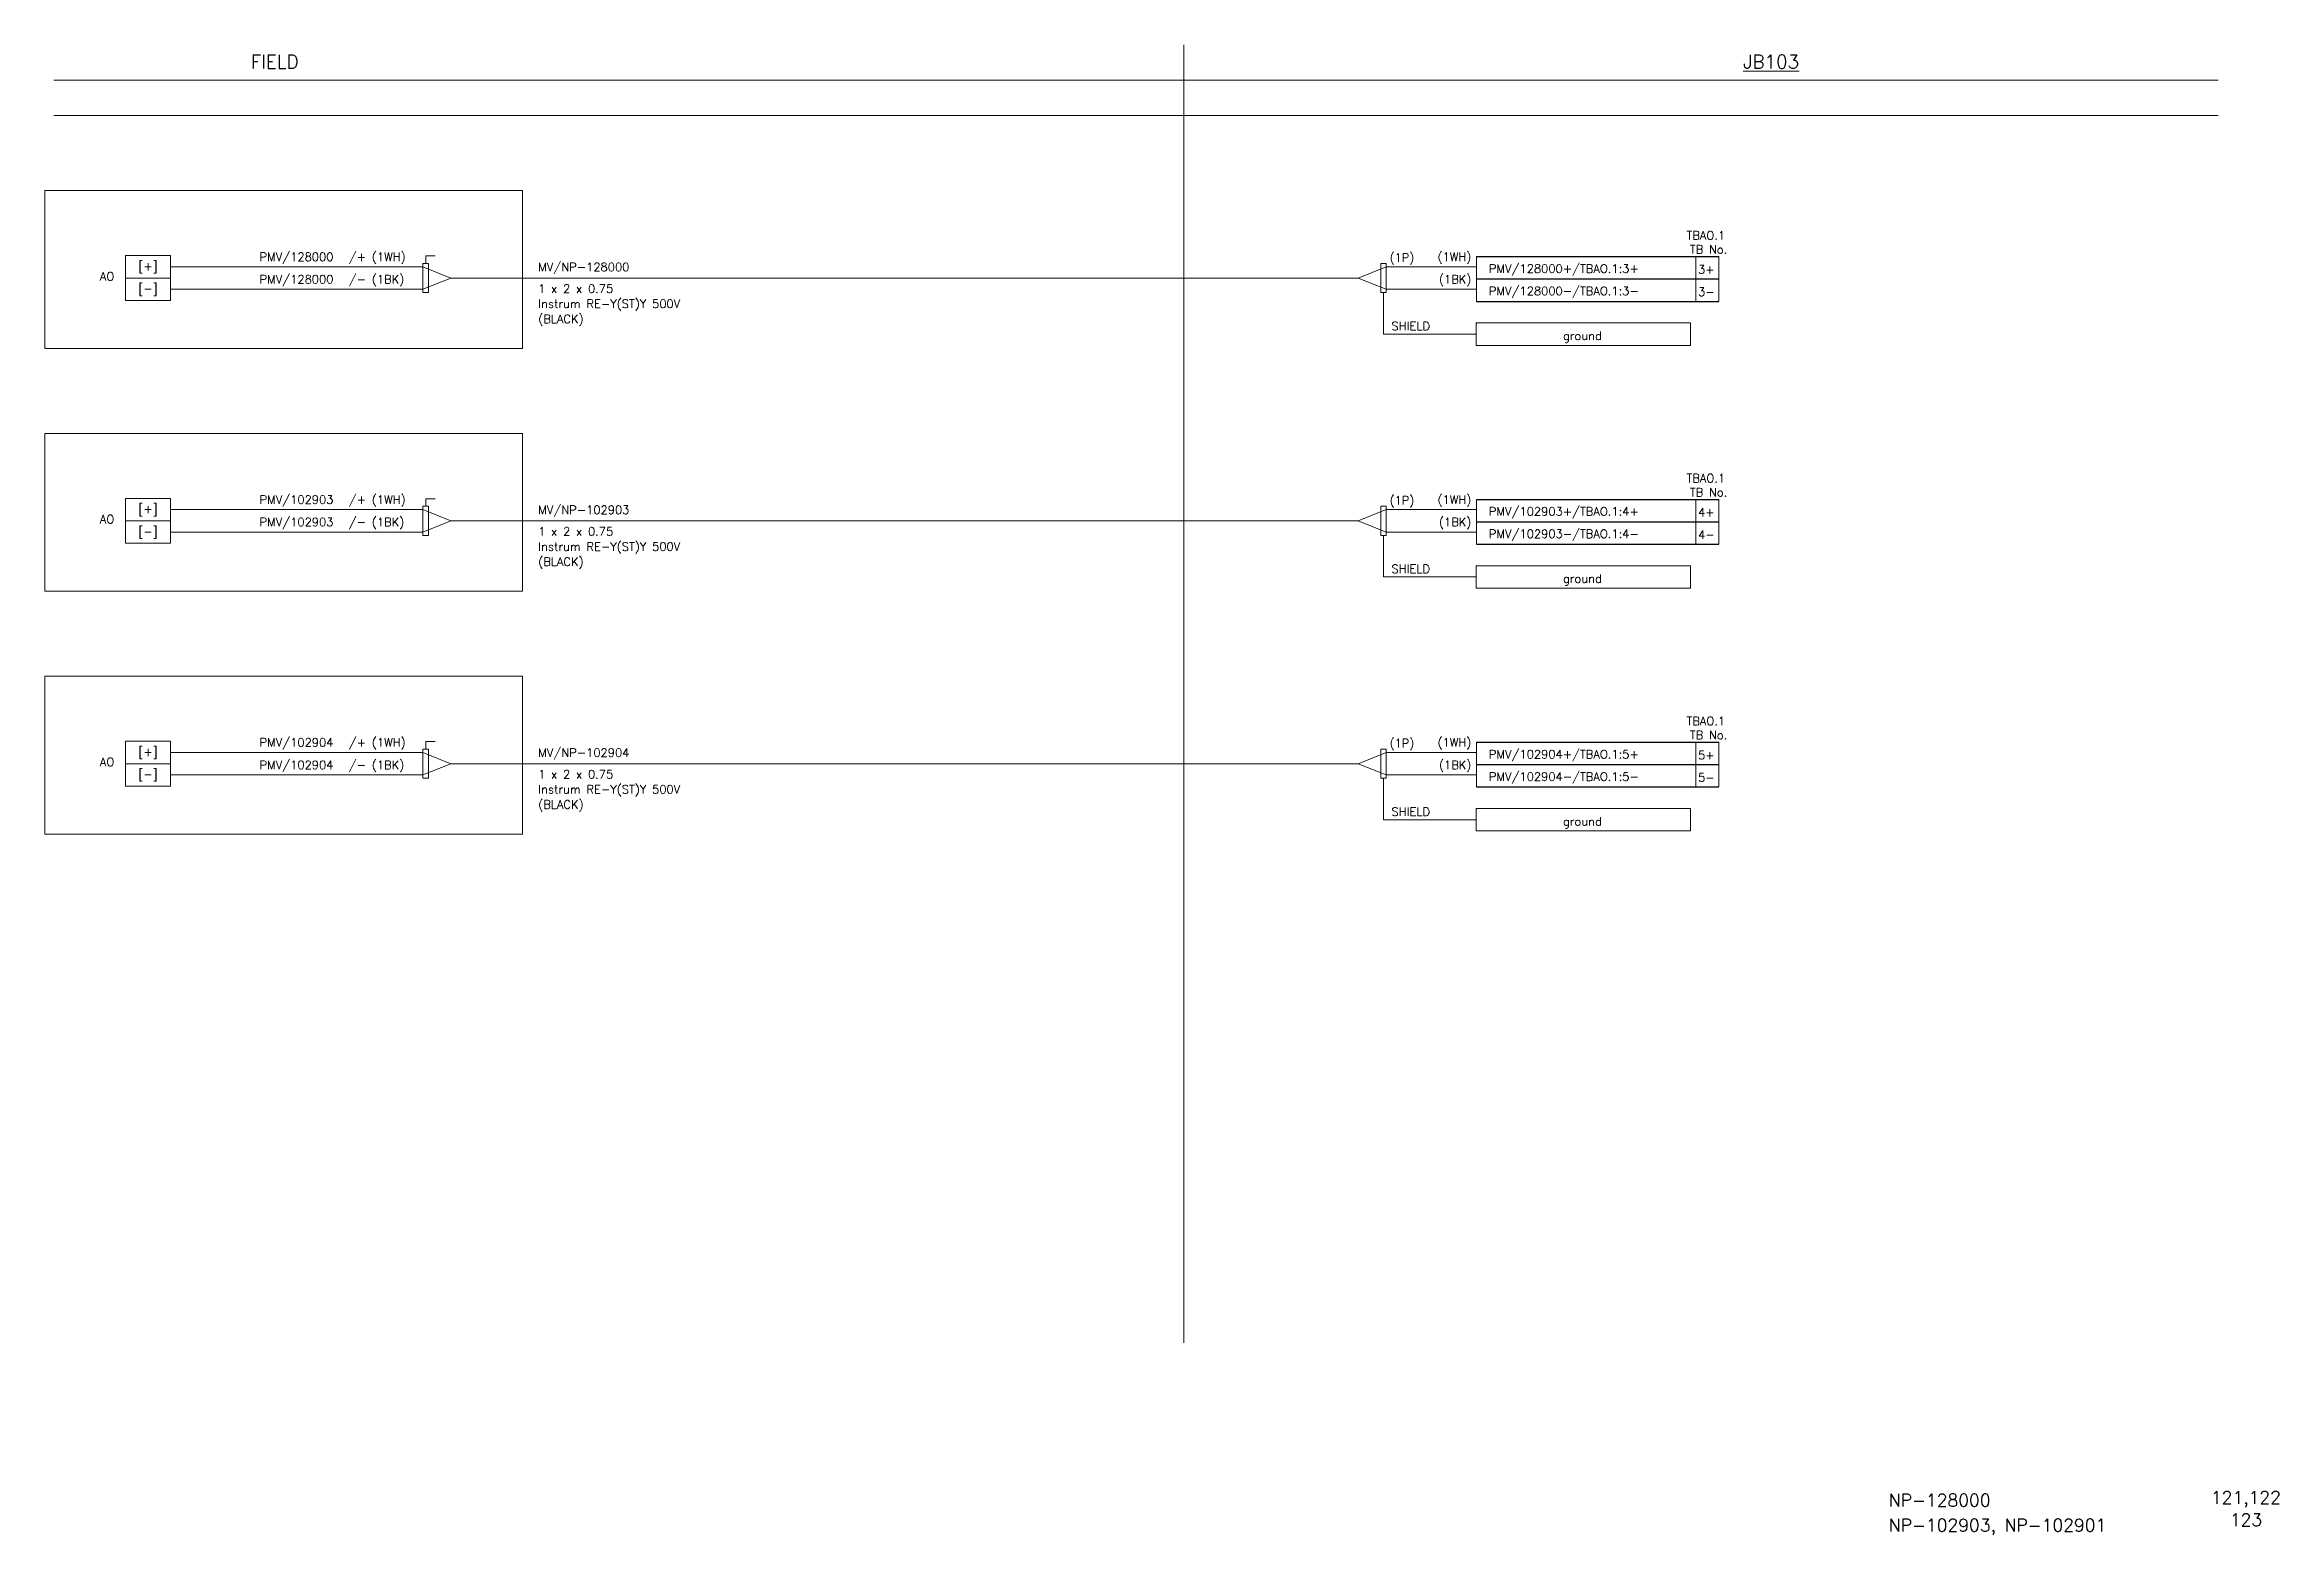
# Model space of a CAD drawing. Header units: millimetres. Extents: x -14942 to 24072, y -50285 to 2207.
# Drawn here: x -11675.6 to -11277, y -38940.4 to -38674.5 of the extents above; entities that cross this region are included whole.
import ezdxf
from ezdxf.enums import TextEntityAlignment as Align

# ---------------------------------------------------------------- set-up
doc = ezdxf.new("R2010")
doc.units = ezdxf.units.MM
doc.header["$MEASUREMENT"] = 0
for name, color, linetype in [('BORDER', 3, 'CONTINUOUS'), ('INSTRU', 4, 'CONTINUOUS'), ('INSTRUMENT', 1, 'CONTINUOUS'), ('LINE', 3, 'CONTINUOUS'), ('TEXT', 2, 'CONTINUOUS')]:
    doc.layers.add(name, color=color, linetype=linetype)
doc.styles.add('ROMANS', font='romans')

msp = doc.modelspace()

# ---------------------------------------------------------------- texts
at = {"layer": 'TEXT', "color": 7, "lineweight": 13, "style": 'ROMANS'}
for s, height, p in [('FIELD', 2.4, (-11638.86, -38678.77)), ('%%UJB103', 2.4, (-11372.67, -38678.77)), ('TBAO.1', 1.5, (-11382.78, -38709.29)), ('PMV/128000', 1.5, (-11637.29, -38713.12)), ('/+ (1WH)', 1.5, (-11621.38, -38713.12)), ('(1P)', 1.5, (-11435.74, -38713.25)), ('TB No.', 1.5, (-11382.19, -38711.79)), ('PMV/128000', 1.5, (-11637.29, -38717.12)), ('/- (1BK)', 1.5, (-11621.38, -38717.12)), ('PMV/128000+/TBAO.1:3+', 1.5, (-11418.03, -38715.22)), ('3+', 1.5, (-11380.72, -38715.37)), ('PMV/128000-/TBAO.1:3-', 1.5, (-11418.03, -38719.21)), ('3-', 1.5, (-11380.72, -38719.36)), ('SHIELD', 1.5, (-11435.39, -38725.47)), ('TBAO.1', 1.5, (-11382.78, -38752.6)), ('PMV/102903', 1.5, (-11637.29, -38756.42)), ('/+ (1WH)', 1.5, (-11621.38, -38756.42)), ('(1P)', 1.5, (-11435.74, -38756.55)), ('TB No.', 1.5, (-11382.19, -38755.1)), ('PMV/102903', 1.5, (-11637.29, -38760.42)), ('/- (1BK)', 1.5, (-11621.38, -38760.42)), ('PMV/102903+/TBAO.1:4+', 1.5, (-11418.03, -38758.53)), ('4+', 1.5, (-11380.72, -38758.67)), ('PMV/102903-/TBAO.1:4-', 1.5, (-11418.03, -38762.52)), ('4-', 1.5, (-11380.72, -38762.66)), ('SHIELD', 1.5, (-11435.39, -38768.77)), ('TBAO.1', 1.5, (-11382.78, -38795.9)), ('PMV/102904', 1.5, (-11637.29, -38799.73)), ('/+ (1WH)', 1.5, (-11621.38, -38799.73)), ('(1P)', 1.5, (-11435.74, -38799.86)), ('PMV/102904+/TBAO.1:5+', 1.5, (-11418.03, -38801.83)), ('TB No.', 1.5, (-11382.19, -38798.4)), ('PMV/102904', 1.5, (-11637.29, -38803.73)), ('/- (1BK)', 1.5, (-11621.38, -38803.73)), ('PMV/102904-/TBAO.1:5-', 1.5, (-11418.03, -38805.82)), ('5+', 1.5, (-11380.72, -38801.98)), ('5-', 1.5, (-11380.72, -38805.97)), ('SHIELD', 1.5, (-11435.39, -38812.08)), ('NP-128000', 2.24, (-11346.69, -38935.25)), ('NP-102903, NP-102901', 2.24, (-11346.69, -38939.7))]:
    msp.add_text(s, height=height, dxfattribs=at).set_placement(p)
for s, p in [('(1WH)', (-11421.14, -38713.12)), ('AO', (-11663.2, -38716.6)), ('(1BK)', (-11421.14, -38717.12)), ('(1WH)', (-11421.14, -38756.42)), ('AO', (-11663.2, -38759.91)), ('(1BK)', (-11421.14, -38760.42)), ('(1WH)', (-11421.14, -38799.73)), ('AO', (-11663.2, -38803.21)), ('(1BK)', (-11421.14, -38803.73))]:
    msp.add_text(s, height=1.5, dxfattribs=at).set_placement(p, align=Align.RIGHT)
for s, height, p in [('[+]', 1.5, (-11657.18, -38714.16)), ('[-]', 1.5, (-11657.18, -38718.16)), ('[+]', 1.5, (-11657.18, -38757.46)), ('[-]', 1.5, (-11657.18, -38761.46)), ('[+]', 1.5, (-11657.18, -38800.77)), ('[-]', 1.5, (-11657.18, -38804.77)), ('121,122', 2.24, (-11283, -38933.97)), ('123', 2.24, (-11283, -38937.61))]:
    msp.add_text(s, height=height, dxfattribs=at).set_placement(p, align=Align.MIDDLE)
at = {"layer": 'TEXT', "color": 0, "lineweight": 13, "style": 'ROMANS'}
for s, p in [('MV/NP-128000', (-11587.59, -38714.93)), ('Instrum RE-Y(ST)Y 500V', (-11587.59, -38721.49)), ('1 x 2 x 0.75', (-11587.59, -38718.79)), ('(BLACK)', (-11587.59, -38724.19)), ('MV/NP-102903', (-11587.59, -38758.24)), ('Instrum RE-Y(ST)Y 500V', (-11587.59, -38764.8)), ('1 x 2 x 0.75', (-11587.59, -38762.09)), ('(BLACK)', (-11587.59, -38767.49)), ('MV/NP-102904', (-11587.59, -38801.54)), ('1 x 2 x 0.75', (-11587.59, -38805.4)), ('Instrum RE-Y(ST)Y 500V', (-11587.59, -38808.1)), ('(BLACK)', (-11587.59, -38810.8))]:
    msp.add_text(s, height=1.5, dxfattribs=at).set_placement(p)

# ---------------------------------------------------------------- blocks, each defined once
blk = doc.blocks.new('BOX2')
at = {"layer": 'INSTRU', "color": 7, "lineweight": 13}
for p, q in [((-10467.87, -3369.91), (-10467.87, -3377.89)), ((-10428.76, -3369.91), (-10428.76, -3377.89)), ((-10424.64, -3369.91), (-10424.64, -3377.89))]:
    blk.add_line(p, q, dxfattribs=at)
at = {"layer": 'INSTRUMENT', "color": 7}
for p, q in [((-10467.87, -3369.91), (-10424.64, -3369.91)), ((-10467.87, -3373.9), (-10424.64, -3373.9)), ((-10467.87, -3377.89), (-10424.64, -3377.89))]:
    blk.add_line(p, q, dxfattribs=at)
blk = doc.blocks.new('AA')
at = {"layer": 'INSTRU', "color": 7, "lineweight": 13}
for p, q in [((660.4, -1836.06), (674.52, -1836.06)), ((660.4, -1836.06), (660.4, -1840.06)), ((667.71, -1836.06), (698.6, -1836.06)), ((698.6, -1836.06), (698.6, -1840.06)), ((660.41, -1840.06), (698.6, -1840.06))]:
    blk.add_line(p, q, dxfattribs=at)
at = {"layer": 'TEXT', "color": 7, "lineweight": 13, "style": 'ROMANS'}
blk.add_text('ground', height=1.5, dxfattribs=at).set_placement((675.86, -1839.1))

# ---------------------------------------------------------------- linework, layer by layer
at = {"layer": 'BORDER', "color": 7, "lineweight": 13, "ltscale": 2.5}
msp.add_line((-11472.46, -38674.54), (-11472.46, -38906.07), dxfattribs=at)
at = {"layer": 'BORDER', "color": 7, "lineweight": 13}
for p, q in [((-11674, -38680.84), (-11287.97, -38680.84)), ((-11674, -38687.14), (-11287.97, -38687.14))]:
    msp.add_line(p, q, dxfattribs=at)
at = {"layer": 'INSTRU', "color": 7, "lineweight": 13}
for p, q in [((-11661.18, -38712.16), (-11653.18, -38712.16)), ((-11661.18, -38712.16), (-11661.18, -38716.16)), ((-11653.18, -38712.16), (-11653.18, -38716.16)), ((-11661.18, -38716.16), (-11653.18, -38716.16)), ((-11661.18, -38716.16), (-11661.18, -38720.16)), ((-11653.18, -38716.16), (-11653.18, -38720.16)), ((-11661.18, -38720.16), (-11653.18, -38720.16)), ((-11661.18, -38720.16), (-11653.18, -38720.16)), ((-11420.23, -38724.16), (-11420.23, -38724.29)), ((-11661.18, -38755.46), (-11653.18, -38755.46)), ((-11661.18, -38755.46), (-11661.18, -38759.46)), ((-11653.18, -38755.46), (-11653.18, -38759.46)), ((-11661.18, -38759.46), (-11653.18, -38759.46)), ((-11661.18, -38759.46), (-11661.18, -38763.46)), ((-11653.18, -38759.46), (-11653.18, -38763.46)), ((-11661.18, -38763.46), (-11653.18, -38763.46)), ((-11661.18, -38763.46), (-11653.18, -38763.46)), ((-11420.23, -38767.46), (-11420.23, -38767.6)), ((-11661.18, -38798.77), (-11653.18, -38798.77)), ((-11661.18, -38798.77), (-11661.18, -38802.77)), ((-11653.18, -38798.77), (-11653.18, -38802.77)), ((-11661.18, -38802.77), (-11653.18, -38802.77)), ((-11661.18, -38802.77), (-11661.18, -38806.77)), ((-11653.18, -38802.77), (-11653.18, -38806.77)), ((-11661.18, -38806.77), (-11653.18, -38806.77)), ((-11661.18, -38806.77), (-11653.18, -38806.77)), ((-11420.23, -38810.77), (-11420.23, -38810.9))]:
    msp.add_line(p, q, dxfattribs=at)
at = {"layer": 'LINE', "color": 7, "lineweight": 13, "ltscale": 8}
for p, q in [((-11675.61, -38728.69), (-11675.61, -38700.55)), ((-11590.38, -38700.55), (-11675.61, -38700.55)), ((-11590.38, -38728.69), (-11590.38, -38700.55)), ((-11590.38, -38728.69), (-11675.61, -38728.69)), ((-11675.61, -38772), (-11675.61, -38743.86)), ((-11590.38, -38743.86), (-11675.61, -38743.86)), ((-11590.38, -38772), (-11590.38, -38743.86)), ((-11590.38, -38772), (-11675.61, -38772)), ((-11675.61, -38815.31), (-11675.61, -38787.16)), ((-11590.38, -38787.16), (-11675.61, -38787.16)), ((-11590.38, -38815.31), (-11590.38, -38787.16)), ((-11590.38, -38815.31), (-11675.61, -38815.31))]:
    msp.add_line(p, q, dxfattribs=at)
at = {"layer": 'LINE', "color": 7, "lineweight": 13}
for p, q in [((-11607.66, -38712.22), (-11605.95, -38712.22)), ((-11653.18, -38714.16), (-11608.16, -38714.16)), ((-11608.16, -38713.56), (-11608.16, -38718.76)), ((-11608.16, -38713.56), (-11607.16, -38713.56)), ((-11603.16, -38716.16), (-11608.16, -38714.16)), ((-11608.16, -38718.16), (-11603.16, -38716.16)), ((-11607.16, -38713.56), (-11607.16, -38718.76)), ((-11441.32, -38716.16), (-11436.32, -38714.16)), ((-11441.32, -38716.16), (-11436.32, -38718.16)), ((-11436.32, -38713.56), (-11437.32, -38713.56)), ((-11437.32, -38713.56), (-11437.32, -38718.76)), ((-11436.32, -38713.56), (-11436.32, -38718.76)), ((-11420.23, -38714.16), (-11436.32, -38714.16)), ((-11653.18, -38718.16), (-11608.16, -38718.16)), ((-11608.16, -38718.76), (-11607.16, -38718.76)), ((-11436.32, -38718.76), (-11437.32, -38718.76)), ((-11436.82, -38718.76), (-11436.82, -38726.16)), ((-11436.82, -38718.76), (-11436.82, -38726.16)), ((-11420.23, -38718.16), (-11436.32, -38718.16)), ((-11420.28, -38726.16), (-11436.82, -38726.16)), ((-11607.66, -38755.53), (-11605.95, -38755.53)), ((-11653.18, -38757.46), (-11608.16, -38757.46)), ((-11608.16, -38756.86), (-11608.16, -38762.06)), ((-11608.16, -38756.86), (-11607.16, -38756.86)), ((-11603.16, -38759.46), (-11608.16, -38757.46)), ((-11608.16, -38761.46), (-11603.16, -38759.46)), ((-11607.16, -38756.86), (-11607.16, -38762.06)), ((-11441.32, -38759.46), (-11436.32, -38757.46)), ((-11441.32, -38759.46), (-11436.32, -38761.46)), ((-11436.32, -38756.86), (-11437.32, -38756.86)), ((-11437.32, -38756.86), (-11437.32, -38762.06)), ((-11436.32, -38756.86), (-11436.32, -38762.06)), ((-11420.23, -38757.46), (-11436.32, -38757.46)), ((-11653.18, -38761.46), (-11608.16, -38761.46)), ((-11608.16, -38762.06), (-11607.16, -38762.06)), ((-11436.32, -38762.06), (-11437.32, -38762.06)), ((-11436.82, -38762.06), (-11436.82, -38769.46)), ((-11436.82, -38762.06), (-11436.82, -38769.46)), ((-11420.23, -38761.46), (-11436.32, -38761.46)), ((-11420.28, -38769.46), (-11436.82, -38769.46)), ((-11608.16, -38800.17), (-11608.16, -38805.37)), ((-11608.16, -38800.17), (-11607.16, -38800.17)), ((-11607.66, -38798.83), (-11605.95, -38798.83)), ((-11607.16, -38800.17), (-11607.16, -38805.37)), ((-11436.32, -38800.17), (-11437.32, -38800.17)), ((-11437.32, -38800.17), (-11437.32, -38805.37)), ((-11436.32, -38800.17), (-11436.32, -38805.37)), ((-11653.18, -38800.77), (-11608.16, -38800.77)), ((-11603.16, -38802.77), (-11608.16, -38800.77)), ((-11608.16, -38804.77), (-11603.16, -38802.77)), ((-11441.32, -38802.77), (-11436.32, -38800.77)), ((-11441.32, -38802.77), (-11436.32, -38804.77)), ((-11420.23, -38800.77), (-11436.32, -38800.77)), ((-11653.18, -38804.77), (-11608.16, -38804.77)), ((-11608.16, -38805.37), (-11607.16, -38805.37)), ((-11436.32, -38805.37), (-11437.32, -38805.37)), ((-11436.82, -38805.37), (-11436.82, -38812.77)), ((-11436.82, -38805.37), (-11436.82, -38812.77)), ((-11420.23, -38804.77), (-11436.32, -38804.77)), ((-11420.28, -38812.77), (-11436.82, -38812.77))]:
    msp.add_line(p, q, dxfattribs=at)
at = {"layer": 'LINE', "color": 0, "lineweight": 13}
for p, q in [((-11603.16, -38716.16), (-11441.32, -38716.16)), ((-11603.16, -38759.46), (-11441.32, -38759.46)), ((-11603.16, -38802.77), (-11441.32, -38802.77))]:
    msp.add_line(p, q, dxfattribs=at)
at = {"layer": 'TEXT', "color": 7, "lineweight": 13}
for p, q in [((-11607.66, -38713.56), (-11607.66, -38712.22)), ((-11607.66, -38756.86), (-11607.66, -38755.53)), ((-11607.66, -38800.17), (-11607.66, -38798.83))]:
    msp.add_line(p, q, dxfattribs=at)

# ---------------------------------------------------------------- block references
at = {"layer": 'INSTRUMENT', "color": 7}
for p in [(-952.36, -35342.42), (-952.36, -35385.72), (-952.36, -35429.03)]:
    msp.add_blockref('BOX2', p, dxfattribs=at)
at = {"layer": 'INSTRUMENT', "color": 1}
for p in [(-12080.68, -36888.1), (-12080.68, -36931.41), (-12080.68, -36974.71)]:
    msp.add_blockref('AA', p, dxfattribs=at)

msp.set_redraw_order([(e.dxf.handle, doc.entitydb.next_handle()) for e in msp.query("TEXT MTEXT ATTDEF DIMENSION ARC_DIMENSION")])  # texts and dimensions are drawn at this point

doc.saveas('drawing.dxf')
